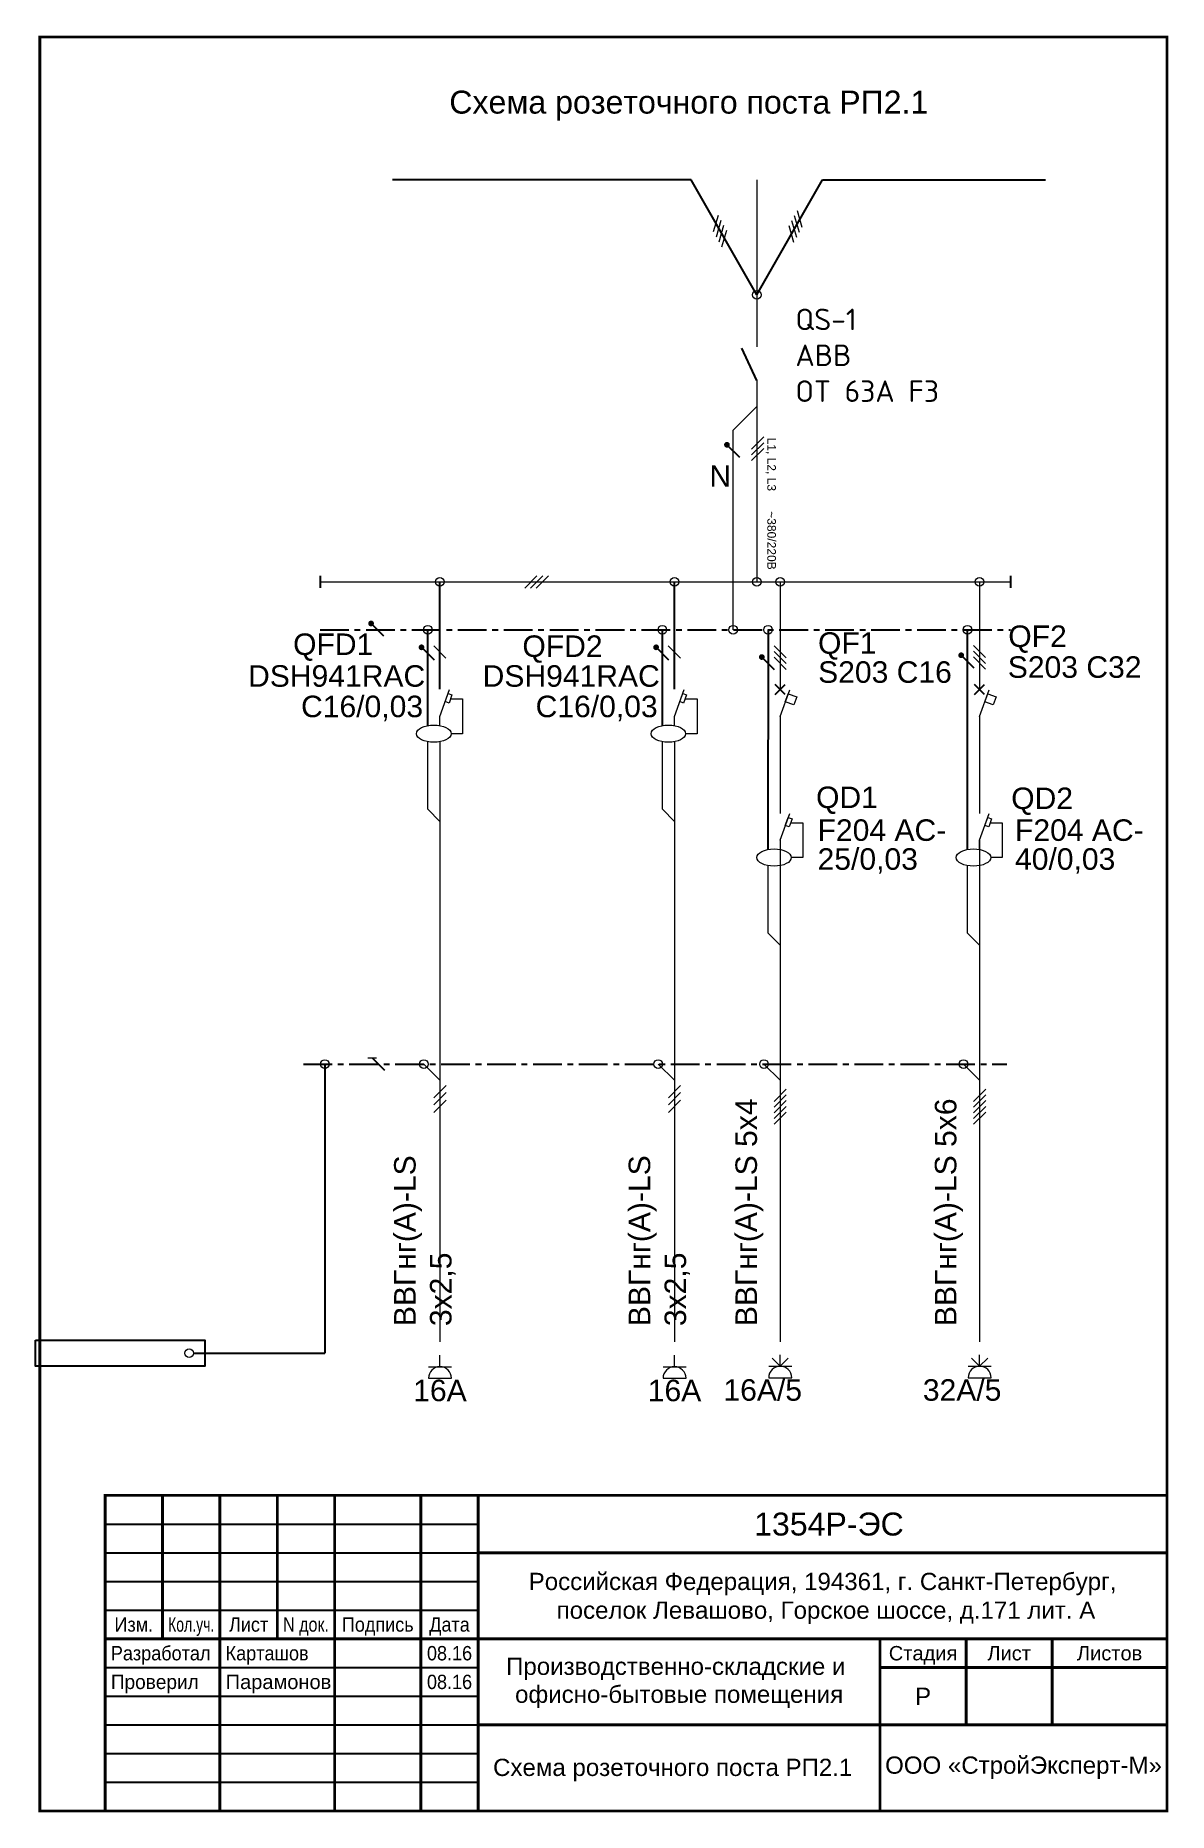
# Model space of a CAD drawing. Header units: millimetres. Extents: x -7047 to 653546, y -441812 to -147059.
# Drawn here: x 440595 to 460332, y -269734 to -238775 of the extents above; entities that cross this region are included whole.
import ezdxf
from ezdxf.enums import TextEntityAlignment as Align

# ---------------------------------------------------------------- set-up
doc = ezdxf.new("R2010")
doc.units = ezdxf.units.MM
doc.linetypes.add('CENTERX2', pattern=[4, 2.5, -0.5, 0.5, -0.5])
for name, color, linetype in [('$TEXT', 250, 'Continuous'), ('$ФОРМАТКА', 7, 'Continuous'), ('4Text', 5, 'Continuous'), ('Пров', 7, 'Continuous')]:
    doc.layers.add(name, color=color, linetype=linetype)
for name, color, linetype, lineweight in [('$Оbорудование', 173, 'Continuous', 20), ('TONK', 7, 'Continuous', 30), ('Линии контура', 5, 'Continuous', 60)]:
    doc.layers.add(name, color=color, linetype=linetype, lineweight=lineweight)
doc.styles.add('Arial', font='arial.ttf', dxfattribs={"height": 3.5})
doc.styles.add('ESKD', font='arial.ttf', dxfattribs={"width": 0.8, "height": 3})
doc.styles.add('GOST_B', font='isocpeur.ttf', dxfattribs={"height": 2.5})
doc.styles.add('Анно2.0', font='arial.ttf', dxfattribs={"height": 2})
doc.styles.add('Аннот2.5', font='arial.ttf', dxfattribs={"height": 2.5})

msp = doc.modelspace()

# ---------------------------------------------------------------- texts
at = {"layer": '$TEXT', "color": 0, "style": 'Arial'}
for s, p in [('Российская Федерация, 194361, г. Санкт-Петербург,', (454307, -265709)), (' поселок Левашово, Горское шоссе, д.171 лит. А', (454307, -266209)), ('Производственно-складские и ', (451807, -267187.6)), ('офисно-бытовые помещения', (451807, -267674.2))]:
    msp.add_text(s, height=300, dxfattribs=at).set_placement(p, align=Align.MIDDLE_CENTER)
at = {"layer": '$TEXT', "color": 0, "ltscale": 5, "style": 'Arial'}
msp.add_text('Схема розеточного поста РП2.1', height=300, dxfattribs=at).set_placement((451695.1, -268948.4), align=Align.MIDDLE_CENTER)
at = {"layer": '$Оbорудование', "color": 0, "linetype": 'ByBlock', "insert": (453833.1, -243533.3), "char_height": 375, "attachment_point": 1, "style": 'GOST_B'}
msp.add_mtext_dynamic_manual_height_columns('QS-1\\PABB\\POT 63A F3', width=3127.189, gutter_width=1875, heights=[0], dxfattribs=at)
at = {"layer": '$ФОРМАТКА', "style": 'Arial'}
for s, height, p in [('1354Р-ЭС', 400, (454417.2, -264709)), ('Стадия', 250, (456057, -266959)), ('Лист', 250, (457557, -266959)), ('Листов', 250, (459307, -266959)), ('Р', 300, (456057, -267709)), ('ООО «СтройЭксперт-М»', 300, (457807, -268909))]:
    msp.add_text(s, height=height, dxfattribs=at).set_placement(p, align=Align.MIDDLE_CENTER)
for s, width, p in [('Изм.', 0.9, (442307, -266459)), ('Кол.уч.', 0.7, (443307, -266459)), ('Лист', 0.9, (444307, -266459)), ('N док.', 0.8, (445307, -266459)), ('Подпись', 0.9, (446557, -266459)), ('Дата', 0.9, (447807, -266459)), ('08.16', 0.9, (447807, -266959)), ('08.16', 0.9, (447807, -267459))]:
    msp.add_text(s, height=250, dxfattribs=dict(at, width=width)).set_placement(p, align=Align.MIDDLE_CENTER)
at = {"layer": '$ФОРМАТКА', "ltscale": 5, "style": 'Arial'}
for s, width, p in [('Разработал', 0.9, (441907, -266959)), ('Карташов', 0.9, (443907, -266959)), ('Проверил', 0.95, (441907, -267459))]:
    msp.add_text(s, height=250, dxfattribs=dict(at, width=width)).set_placement(p, align=Align.MIDDLE_LEFT)
msp.add_text('Парамонов', height=250, dxfattribs=at).set_placement((443907, -267459), align=Align.MIDDLE_LEFT)
at = {"layer": '4Text', "color": 7, "linetype": 'Continuous', "style": 'ESKD'}
for s, p in [('L1, L2, L3', (453418.5, -245779.6)), ('~380/220В        ', (453418.5, -247062.9))]:
    msp.add_text(s, height=150, rotation=270, dxfattribs=at).set_placement(p, align=Align.MIDDLE_LEFT)
at = {"layer": 'TONK', "color": 7, "lineweight": 20, "insert": (451975.4, -239995.6), "char_height": 400, "width": 10566.214, "attachment_point": 5, "style": 'Анно2.0'}
msp.add_mtext('Схема розеточного поста РП2.1', dxfattribs=at)
at = {"layer": 'Пров', "color": 7, "lineweight": 20, "style": 'Аннот2.5'}
for s, p in [('N', (452334.5, -246636.9)), ('QFD1', (445082.1, -249567.7)), ('QF1', (454227, -249547.3)), ('QF2', (457541.6, -249428.4)), ('QFD2', (449076.6, -249601.7)), ('DSH941RAC', (444297.6, -250121)), ('DSH941RAC', (448384, -250120.9)), ('S203 С16', (454228.5, -250052.4)), ('S203 C32', (457532.6, -249965.5)), ('C16/0,03', (445220.7, -250651.3)), ('C16/0,03', (449307.1, -250651.2)), ('QD1', (454193, -252235.3)), ('QD2', (457592.6, -252252.3)), ('F204 AC-', (454219.3, -252806.3)), ('F204 AC-', (454219.3, -252806.3)), ('F204 AC-', (457658.8, -252806.3)), ('F204 AC-', (457658.8, -252806.3)), ('25/0,03', (454219.3, -253309.8)), ('40/0,03', (457658.8, -253309.8))]:
    msp.add_text(s, height=375, dxfattribs=at).set_placement(p)
for s, p in [('16А', (447640.7, -262381.3)), ('16А', (451727, -262381.3)), ('16А/5', (453263.6, -262373.1)), ('32А/5', (456737.6, -262373.1))]:
    msp.add_text(s, height=375, dxfattribs=at).set_placement(p, align=Align.MIDDLE_CENTER)
at = {"layer": 'Пров', "color": 7, "lineweight": 20, "char_height": 375, "width": 3814.518, "attachment_point": 4, "rotation": 90}
for s, insert, style in [('{\\C7;ВВГнг(A)-LS} 5х4', (453032.2, -261260.3), 'Аннот2.5'), ('{\\C7;ВВГнг(A)-LS} 5х6', (456506.2, -261260.3), 'Анно2.0'), ('{\\C7;ВВГнг(A)-LS} 3х2,5', (447376.5, -261260.4), 'Аннот2.5'), ('{\\C7;ВВГнг(A)-LS} 3х2,5', (451462.9, -261260.3), 'Аннот2.5')]:
    msp.add_mtext(s, dxfattribs=dict(at, insert=insert, style=style))

# ---------------------------------------------------------------- linework, layer by layer
at = {"layer": '$Оbорудование', "color": 0, "linetype": 'ByBlock'}
msp.add_line((453566.3, -252796.6), (453566.3, -252956.2), dxfattribs=at)
at = {"layer": '$ФОРМАТКА', "linetype": 'Continuous', "const_width": 50}
msp.add_lwpolyline([(440669.4, -269709), (460307, -269709), (460307, -238800.2), (440669.4, -238800.2)], close=True, dxfattribs=at)
at = {"layer": '$ФОРМАТКА'}
msp.add_lwpolyline([(460307, -269709, 50, 50, 0), (441807, -269709, 50, 50, 0), (441807, -264209, 50, 50, 0), (460307, -264209, 50, 50, 0)], format="xyseb", close=True, dxfattribs=at)
at = {"layer": '$ФОРМАТКА', "const_width": 50}
for points in [[(442807, -266709), (442807, -264209)], [(443807, -269709), (443807, -264209)], [(444807, -266709), (444807, -264209)], [(445807, -269709), (445807, -264209)], [(447307, -269709), (447307, -264209)], [(448307, -269709), (448307, -264209)], [(448307, -265209), (460307, -265209)], [(441807, -266709), (460307, -266709)], [(455307, -269709), (455307, -266709)], [(456807, -268209), (456807, -266709)], [(458307, -268209), (458307, -266709)], [(455307, -267209), (460307, -267209)], [(448307, -268209), (460307, -268209)]]:
    msp.add_lwpolyline(points, dxfattribs=at)
at = {"layer": '$ФОРМАТКА'}
for points in [[(441807, -264709), (448307, -264709)], [(441807, -265209), (441807, -269709)], [(441807, -265209), (448307, -265209)], [(441807, -265209), (441807, -269709)], [(441807, -265709), (448307, -265709)], [(441807, -266209), (448307, -266209)], [(442807, -266709), (442807, -266709)], [(444807, -266709), (444807, -266709)], [(441807, -267209), (448307, -267209)], [(441807, -267709), (448307, -267709)], [(441807, -268209), (448307, -268209)], [(441807, -268709), (448307, -268709)], [(441807, -269209), (448307, -269209)]]:
    msp.add_lwpolyline(points, dxfattribs=at)
at = {"color": 7}
for p, q in [((452017.2, -241290.3), (446813.7, -241290.3)), ((454305.2, -241290.3), (458190.8, -241290.3)), ((453161.2, -244787.4), (452902.3, -244223.2)), ((445552.7, -248190.8), (445552.7, -248399.2)), ((457582.3, -248190.7), (457582.3, -248399.1)), ((447638.6, -250163.5), (447638.6, -248295)), ((451724.9, -250163.5), (451724.9, -248295)), ((447428.2, -250798.2), (447428.2, -249127.2)), ((451514.6, -250798.2), (451514.6, -249127.2)), ((456829.7, -252956.2), (456830, -249127.2))]:
    msp.add_line(p, q, dxfattribs=at)
at = {"color": 7, "linetype": 'CENTERX2', "ltscale": 200}
for p, q in [((445552.7, -249127.2), (457582.3, -249127.1)), ((445261.4, -256694.5), (457517.3, -256694.3))]:
    msp.add_line(p, q, dxfattribs=at)
at = {"color": 7}
for points in [[(453161.2, -243293.2), (452017.2, -241290.3)], [(453161.2, -243293.2), (454305.2, -241290.3)], [(452640.3, -245905.5), (452857.9, -246123.1)], [(446440.5, -249018.4), (446658.1, -249236)], [(453356, -249127.2), (453353.6, -252956.6)], [(447319.4, -249434), (447537, -249651.6)], [(451405.8, -249434), (451623.4, -249651.6)], [(453247.2, -249603.4), (453464.8, -249821)], [(456721.2, -249572), (456938.8, -249789.6)], [(453477.9, -250257.2), (453654.7, -250080.5)], [(453654.7, -250257.2), (453477.9, -250080.5)], [(456951.9, -250257.2), (457128.7, -250080.5)], [(457128.7, -250257.2), (456951.9, -250080.5)], [(446459.4, -256585.7), (446677, -256803.3)], [(445635.2, -256694.5), (445635.2, -261731.4)], [(443344.3, -261731.4), (445635.2, -261731.4)]]:
    msp.add_lwpolyline(points, dxfattribs=at)
at = {"color": 7, "const_width": 50}
for points in [[(452615.3, -245905.5, 1), (452665.3, -245905.5, 1)], [(446415.5, -249018.4, 1), (446465.5, -249018.4, 1)], [(447294.4, -249434, 1), (447344.4, -249434, 1)], [(451380.8, -249434, 1), (451430.8, -249434, 1)], [(456696.2, -249572, 1), (456746.2, -249572, 1)], [(453222.2, -249603.4, 1), (453272.2, -249603.4, 1)]]:
    msp.add_lwpolyline(points, format="xyb", close=True, dxfattribs=at)
at = {"color": 7}
msp.add_lwpolyline([(440594.9, -261505.5), (443544.5, -261505.5), (443544.5, -261957.2), (440594.9, -261957.2)], close=True, dxfattribs=at)
at = {"layer": 'TONK', "color": 7, "lineweight": 20}
for p, q in [((452749.1, -245649.9), (453161.2, -245237.8)), ((452749.1, -249127.2), (452749.1, -245649.9))]:
    msp.add_line(p, q, dxfattribs=at)
for points in [[(452408.3, -242192.1), (452491.7, -241903.9)], [(452456.6, -242279.7), (452539.9, -241991.5)], [(452504.8, -242367.3), (452588.2, -242079.1)], [(453806.9, -242379.9), (453723.5, -242091.7)], [(453855.1, -242292.3), (453771.8, -242004.1)], [(453903.4, -242204.7), (453820, -241916.6)], [(453951.7, -242117.2), (453868.3, -241829)], [(452553.1, -242454.9), (452636.5, -242166.7)], [(453068.1, -245981.8), (453280.3, -245769.7)], [(453068.1, -246081.8), (453280.3, -245869.7)], [(453068.1, -246181.8), (453280.3, -245969.7)], [(449118, -248401.1), (449330.2, -248188.9)], [(449218, -248401.1), (449430.2, -248188.9)], [(449318, -248401.1), (449530.2, -248188.9)], [(447532.5, -249408.4), (447744.6, -249620.5)], [(451618.9, -249408.3), (451831, -249620.5)], [(453672.4, -249618.3), (453460.3, -249406.2)], [(453672.4, -249718.3), (453460.3, -249506.2)], [(457146.4, -249613.8), (456934.3, -249401.6)], [(457146.4, -249713.8), (456934.3, -249501.6)], [(453672.4, -249818.3), (453460.3, -249606.2)], [(457146.4, -249813.8), (456934.3, -249601.6)], [(447640.3, -252466.1), (447428.2, -252253.9), (447428.2, -251079.2)], [(451726.7, -252466.1), (451514.6, -252253.9), (451514.6, -251079.2)], [(453568.1, -254624), (453356, -254411.9), (453356, -253237.1)], [(457042.1, -254624), (456830, -254411.9), (456830, -253237.1)], [(446384.4, -256585.7), (446534.4, -256585.7)], [(447640.3, -256977.3), (447357.5, -256694.5)], [(451726.7, -256977.3), (451443.9, -256694.5)], [(453568.1, -256977.3), (453285.3, -256694.5)], [(457042.1, -256977.3), (456759.3, -256694.5)], [(447534.3, -257281.9), (447746.4, -257069.8)], [(447534.3, -257403.6), (447746.4, -257191.5)], [(451620.6, -257281.9), (451832.8, -257069.8)], [(451620.6, -257403.6), (451832.8, -257191.5)], [(453462, -257344.3), (453674.2, -257132.1)], [(453462, -257444.3), (453674.2, -257232.1)], [(456936, -257344.3), (457148.2, -257132.1)], [(456936, -257444.3), (457148.2, -257232.1)], [(447534.3, -257537.7), (447746.4, -257325.5)], [(451620.6, -257537.7), (451832.8, -257325.5)], [(453462, -257544.3), (453674.2, -257332.1)], [(453462, -257644.3), (453674.2, -257432.1)], [(453462, -257744.3), (453674.2, -257532.1)], [(456936, -257544.3), (457148.2, -257332.1)], [(456936, -257644.3), (457148.2, -257432.1)], [(456936, -257744.3), (457148.2, -257532.1)], [(447640.7, -261968), (447640.7, -261768)], [(451727, -261968), (451727, -261768)], [(453426.7, -261818.4), (453568.1, -261959.8)], [(453568.1, -261959.8), (453568.1, -261759.8)], [(453709.5, -261818.4), (453568.1, -261959.8)], [(456900.7, -261818.4), (457042.1, -261959.8)], [(457042.1, -261959.8), (457042.1, -261759.8)], [(457183.5, -261818.4), (457042.1, -261959.8)], [(447440.7, -261968), (447840.7, -261968)], [(447440.7, -262168), (447840.7, -262168)], [(451527, -261968), (451927, -261968)], [(451527, -262168), (451927, -262168)], [(453368.1, -261959.8), (453768.1, -261959.8)], [(453368.1, -262159.8), (453768.1, -262159.8)], [(456842.1, -261959.8), (457242.1, -261959.8)], [(456842.1, -262159.8), (457242.1, -262159.8)]]:
    msp.add_lwpolyline(points, dxfattribs=at)
for centre in [(447640.7, -262168), (451727, -262168), (453568.1, -262159.8), (457042.1, -262159.8)]:
    msp.add_arc(centre, 200, 0, 180, dxfattribs=at)
at = {"layer": 'Линии контура', "color": 7, "lineweight": 20}
for p, q in [((447638.6, -250798.2), (447638.6, -250638.7)), ((451724.9, -250798.2), (451724.9, -250638.7)), ((457040.3, -252956.2), (457040.3, -252796.6))]:
    msp.add_line(p, q, dxfattribs=at)
for points in [[(453161.2, -241290.3), (453161.2, -244200.9)], [(453161.2, -244787.4), (453161.2, -248295)], [(445552.7, -248295), (457582.3, -248294.9)], [(453566.3, -248295), (453566.3, -250168.8)], [(457040.3, -248295), (457040.3, -250168.8)], [(447638.6, -250638.7), (447809.6, -250168.9)], [(447824, -250333.8), (448033.4, -250333.8), (448033.4, -250938.7), (447833.4, -250938.7)], [(451724.9, -250638.7), (451895.9, -250168.8)], [(451910.4, -250333.7), (452119.8, -250333.7), (452119.8, -250938.7), (451919.8, -250938.7)], [(453568.1, -250637.5), (453737.3, -250172.5)], [(457042.1, -250637.5), (457211.3, -250172.5)], [(453568.1, -250637.5), (453568.1, -252326.8)], [(457042.1, -250637.5), (457042.1, -252326.8)], [(447640.3, -251078.9), (447640.3, -261533)], [(451726.7, -251078.8), (451726.7, -261533)], [(453566.3, -252796.6), (453737.3, -252326.8)], [(453751.8, -252491.7), (453961.1, -252491.7), (453961.1, -253096.6), (453761.1, -253096.6)], [(457040.3, -252796.6), (457211.3, -252326.8)], [(457225.8, -252491.7), (457435.2, -252491.7), (457435.2, -253096.6), (457235.2, -253096.6)], [(453568.1, -252791.8), (453568.1, -261533)], [(453568.1, -252796.6), (453568.1, -252956.5)], [(457042.1, -252791.8), (457042.1, -261533)], [(457042.1, -252791.8), (457042.1, -261533)], [(457042.1, -252796.6), (457042.1, -252956.5)], [(457042.1, -252796.6), (457042.1, -252956.5)]]:
    msp.add_lwpolyline(points, dxfattribs=at)
for points in [[(447783.9, -250239.3), (447849.7, -250263.3), (447798.4, -250404.2), (447732.6, -250380.3)], [(451870.3, -250239.3), (451936.1, -250263.3), (451884.8, -250404.2), (451819, -250380.3)], [(453708.6, -250242.9), (453856.7, -250295.9), (453805.4, -250436.8), (453657.3, -250383.9)], [(457182.6, -250242.9), (457330.7, -250295.9), (457279.4, -250436.8), (457131.3, -250383.9)], [(453708.6, -252397.3), (453774.4, -252421.2), (453723.1, -252562.2), (453657.3, -252538.2)], [(457185.7, -252397.3), (457251.5, -252421.2), (457200.2, -252562.2), (457134.4, -252538.2)]]:
    msp.add_lwpolyline(points, close=True, dxfattribs=at)
for centre in [(453161.2, -243293.2), (447638.6, -248295), (451724.9, -248295), (453161.2, -248295), (453566.3, -248295), (457040.3, -248295), (447428.2, -249127.2), (451514.6, -249127.2), (452749.1, -249127.2), (453356, -249127.2), (456830, -249127.2), (445635.2, -256694.5), (447357.5, -256694.5), (451443.9, -256694.5), (453285.3, -256694.5), (456759.3, -256694.5), (443269.3, -261731.4)]:
    msp.add_circle(centre, 75, dxfattribs=at)
for centre in [(447533.4, -250938.7), (451619.8, -250938.7), (453461.1, -253096.6), (456935.2, -253096.6)]:
    msp.add_ellipse(centre, major_axis=(300, 0), ratio=0.5, dxfattribs=at)

msp.set_redraw_order([(e.dxf.handle, doc.entitydb.next_handle()) for e in msp.query("TEXT MTEXT ATTDEF DIMENSION ARC_DIMENSION")])  # texts and dimensions are drawn at this point

doc.saveas('drawing.dxf')
